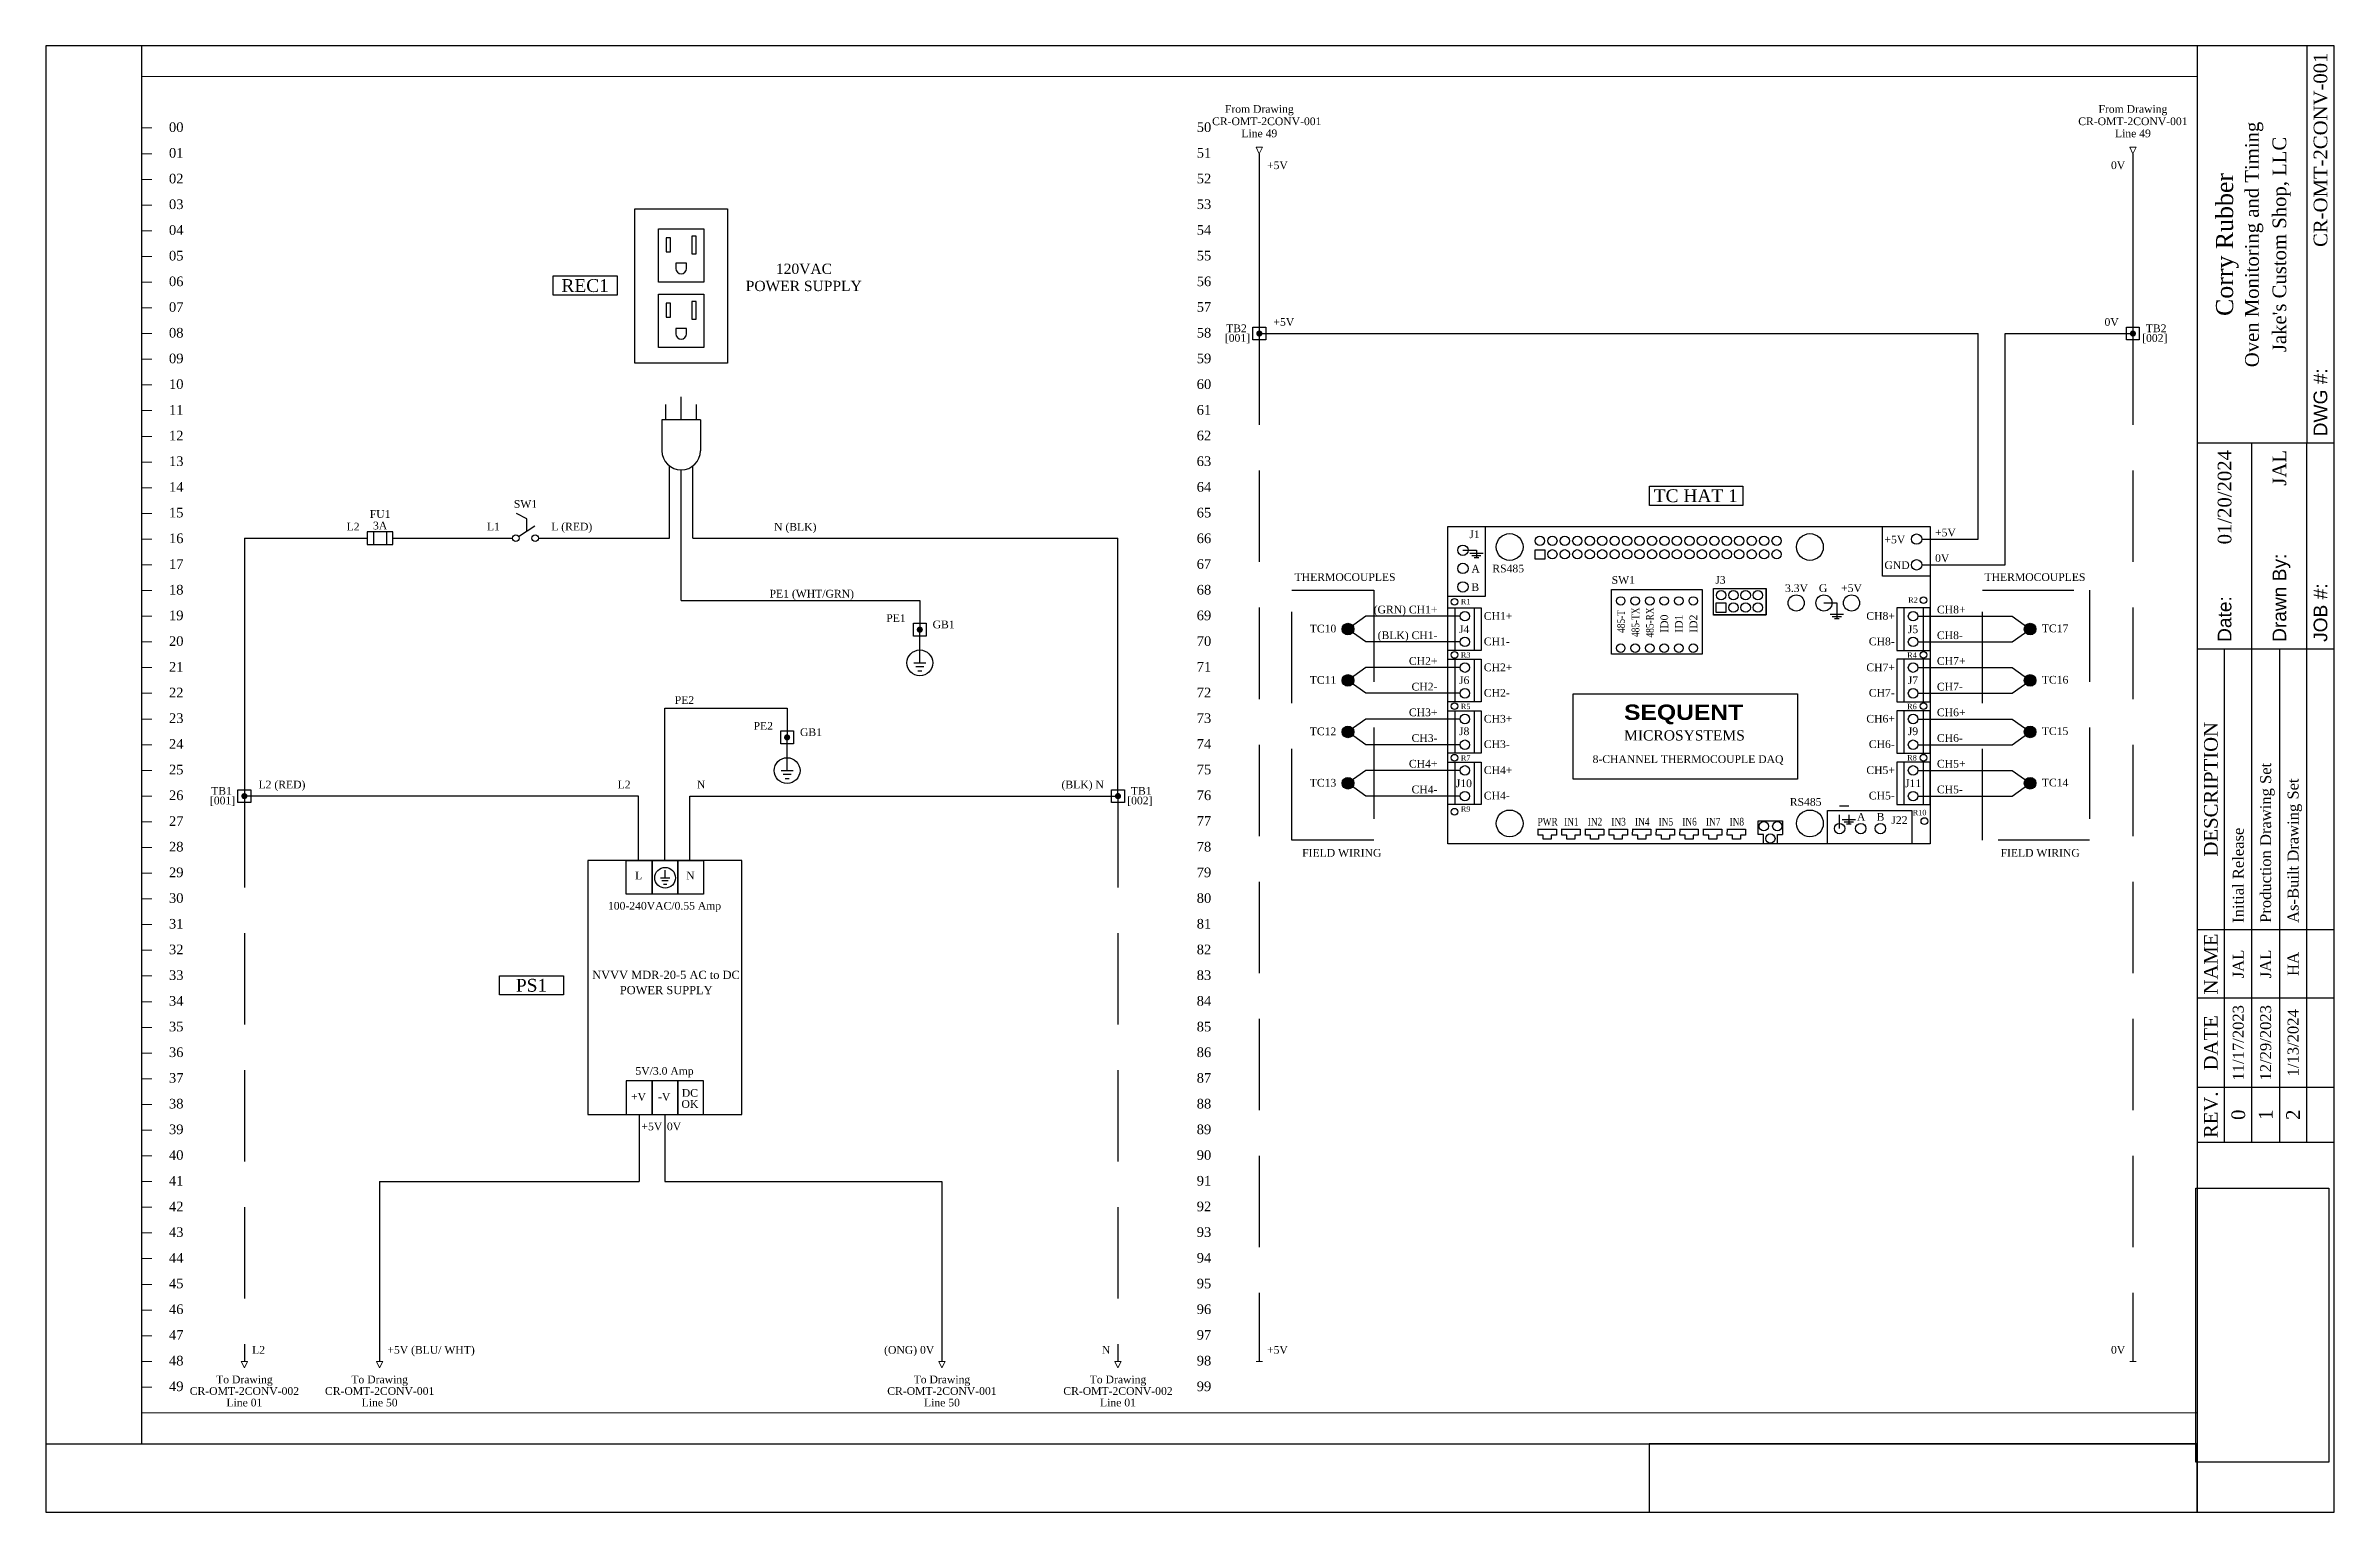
# Paper-space layout 'Oven Monitoring and Timing (CR-OMT-001)' of a CAD drawing. Extents: x 1.2 to 17.9, y 0.5 to 11.2.
# The model-space entities are those that its viewports show. They can reach past a viewport. Long polylines and large blocks are cut down to what shows.
import ezdxf
from ezdxf.enums import TextEntityAlignment as Align

# ---------------------------------------------------------------- set-up
doc = ezdxf.new("R2010")
doc.units = 0
doc.header["$MEASUREMENT"] = 0
doc.set_wipeout_variables(frame=1)
doc.linetypes.add('DASHED2', pattern=[0.375, 0.25, -0.125])
doc.layers.get('0').update_dxf_attribs({"linetype": 'CONTINUOUS'})
for name, color, linetype in [('BORDER', 7, 'CONTINUOUS'), ('BUS JUMPER', 7, 'DASHED2'), ('DEVICE', 4, 'CONTINUOUS'), ('LABEL', 1, 'CONTINUOUS'), ('LABLE', 1, 'CONTINUOUS'), ('TEXT', 3, 'CONTINUOUS'), ('WIRE', 7, 'CONTINUOUS')]:
    doc.layers.add(name, color=color, linetype=linetype)
doc.styles.add('Annotative', font='arial.ttf')
doc.styles.get("Standard").update_dxf_attribs({"font": 'times.ttf', "height": 0.15})
picture_1 = doc.add_image_def('image1.png', size_in_pixel=(392, 190))

psp = doc.layouts.new('Oven Monitoring and Timing (CR-OMT-001)')

msp = doc.modelspace()

# ---------------------------------------------------------------- texts
at = {"layer": 'LABEL'}
for s, p in [('N (BLK)', (12.207, 17.164)), ('+5V', (34.799, 17.055)), ('0V', (34.799, 16.555)), ('PE1 (WHT/GRN)', (12.119, 15.864)), ('CH8+', (34.836, 15.555)), ('CH8-', (34.836, 15.055)), ('CH7+', (34.836, 14.555)), ('PE2', (10.273, 13.794)), ('CH7-', (34.836, 14.055)), ('CH6+', (34.836, 13.555)), ('CH6-', (34.836, 13.055)), ('CH5+', (34.836, 12.555)), ('N', (10.705, 12.15)), ('CH5-', (34.836, 12.055)), ('+5V', (9.625, 5.498)), ('0V', (10.121, 5.498))]:
    msp.add_text(s, height=0.15, dxfattribs=at).set_placement(p)
for s, p in [('(GRN) CH1+', (25.116, 15.555)), ('(BLK) CH1-', (25.116, 15.055)), ('CH2+', (25.116, 14.555)), ('CH2-', (25.116, 14.055)), ('CH3+', (25.116, 13.555)), ('CH3-', (25.116, 13.055)), ('CH4+', (25.116, 12.555)), ('L2', (9.415, 12.15)), ('CH4-', (25.116, 12.055))]:
    msp.add_text(s, height=0.15, dxfattribs=at).set_placement(p, align=Align.RIGHT)
at = {"layer": 'LABEL', "char_height": 0.25, "attachment_point": 5}
for s, insert, width in [('REC1', (8.53, 21.932), 1), ('TC HAT 1', (30.143, 17.843), 1.55264), ('PS1', (7.486, 8.317, -0.02), 1)]:
    msp.add_mtext(s, dxfattribs=dict(at, insert=insert, width=width))
at = {"layer": 'TEXT'}
for s, p in [('THERMOCOUPLES', (23.318, 16.142)), ('THERMOCOUPLES', (36.743, 16.142)), ('TC10', (22.889, 15.14)), ('TC17', (37.135, 15.144)), ('TC11', (22.889, 14.14)), ('TC16', (37.135, 14.144)), ('TC12', (22.889, 13.14)), ('TC15', (37.135, 13.144)), ('TC13', (22.889, 12.14)), ('TC14', (37.135, 12.144)), ('FIELD WIRING', (23.254, 10.776)), ('FIELD WIRING', (36.844, 10.776))]:
    msp.add_text(s, height=0.15, dxfattribs=at).set_placement(p, align=Align.BOTTOM_CENTER)
at = {"layer": 'TEXT', "insert": (11.51, 22.36), "char_height": 0.2, "attachment_point": 1}
msp.add_mtext_dynamic_manual_height_columns('\\pi0.73287;120VAC \\P\\pi0.14476;POWER SUPPLY', width=2.48736, gutter_width=1, heights=[0], dxfattribs=at)

# ---------------------------------------------------------------- blocks, each defined once
blk = doc.blocks.new('AINS - Detailed Border - B Size')
at = {"layer": 'BORDER'}
for p, q in [((0.7, 10.7), (0.7, 0.5)), ((15.7, 10.7), (15.7, 0)), ((16.5, 10.7), (16.5, 7.8)), ((16.7, 7.8), (15.7, 7.8)), ((16.1, 6.3), (16.1, 7.8)), ((16.5, 6.3), (16.5, 7.8)), ((15.7, 6.3), (16.7, 6.3)), ((15.9, 2.7), (15.9, 6.3)), ((16.1, 2.7), (16.1, 6.3)), ((16.3, 6.3), (16.3, 2.7)), ((16.5, 2.7), (16.5, 6.3)), ((16.7, 4.25), (15.7, 4.25)), ((16.7, 3.75), (15.7, 3.75)), ((16.7, 3.1), (15.7, 3.1)), ((15.7, 2.7), (16.7, 2.7)), ((0, 0.5), (15.7, 0.5))]:
    blk.add_line(p, q, dxfattribs=at)
for points in [[(0, 0), (16.7, 0), (16.7, 10.7), (0, 10.7)], [(11.7, 0), (15.7, 0), (15.7, 0.5), (11.7, 0.5)]]:
    blk.add_lwpolyline(points, close=True, dxfattribs=at)
at = {"style": 'Annotative'}
for s, p in [('DWG #:', (16.6, 7.85)), ('Drawn By:', (16.3, 6.35)), ('JOB #:', (16.6, 6.35)), ('Date:', (15.9, 6.35))]:
    blk.add_text(s, height=0.1, rotation=90, dxfattribs=at).set_placement(p, align=Align.MIDDLE_LEFT)
blk.add_text('01/20/2024', height=0.1, rotation=90).set_placement((15.9, 7.75), align=Align.MIDDLE_RIGHT)
for s, p in [('DESCRIPTION', (15.8, 5.275)), ('NAME', (15.8, 4)), ('DATE', (15.8, 3.425)), ('REV.', (15.8, 2.9))]:
    blk.add_text(s, height=0.1, rotation=90).set_placement(p, align=Align.MIDDLE_CENTER)
at = {"flags": 8}
for tag, p in [('DWG#', (16.6, 10.65)), ('DRAWN', (16.3, 7.75)), ('JOB#', (16.6, 7.75))]:
    blk.add_attdef(tag, text='', height=0.1, rotation=90, dxfattribs=at).set_placement(p, align=Align.MIDDLE_RIGHT)
for tag, height, p in [('COMPANY', 0.125, (15.9, 9.25)), ('TITLE_BOTTOM', 0.1, (16.3, 9.25)), ('TITLE_TOP', 0.1, (16.1, 9.25)), ('NAME_0', 0.08, (16, 4)), ('NAME_1', 0.08, (16.2, 4)), ('NAME_2', 0.08, (16.4, 4)), ('NAME_3', 0.08, (16.6, 4)), ('DATE_0', 0.08, (16, 3.425)), ('DATE_1', 0.08, (16.2, 3.425)), ('DATE_2', 0.08, (16.4, 3.425)), ('DATE_3', 0.08, (16.6, 3.425)), ('REV_0', 0.1, (16, 2.9)), ('REV_1', 0.1, (16.2, 2.9)), ('REV_2', 0.1, (16.4, 2.9)), ('REV_3', 0.1, (16.6, 2.9))]:
    blk.add_attdef(tag, text='', height=height, rotation=90, dxfattribs=at).set_placement(p, align=Align.MIDDLE_CENTER)
for tag, p in [('DESC_0', (16, 4.3)), ('DESC_1', (16.2, 4.3)), ('DESC_2', (16.4, 4.3)), ('DESC_3', (16.6, 4.3))]:
    blk.add_attdef(tag, text='', height=0.08, rotation=90, dxfattribs=at).set_placement(p, align=Align.MIDDLE_LEFT)
blk = doc.blocks.new('NODE')
at = {"const_width": 0.0575}
blk.add_lwpolyline([(-0.03375, 0, 1), (0.03375, 0, 1)], format="xyb", close=True, dxfattribs=at)
blk = doc.blocks.new('TB-Universal')
at = {"layer": 'DEVICE'}
for p, q in [((-0.125, -0.125), (-0.125, 0.125)), ((-0.125, 0.125), (0.125, 0.125)), ((0.125, 0.125), (0.125, -0.125)), ((0.125, -0.125), (-0.125, -0.125))]:
    blk.add_line(p, q, dxfattribs=at)
at = {"layer": 'DEVICE', "xscale": 0.9547136691154776, "yscale": 0.9547136691154776, "zscale": 0.9547136691154776, "rotation": 180}
blk.add_blockref('NODE', (0, 0), dxfattribs=at)
at = {"layer": 'LABEL', "flags": 8}
for tag, p in [('WIRE_TL', (-0.275, 0.15)), ('WIRE_BL', (-0.275, -0.3))]:
    blk.add_attdef(tag, text='', height=0.15, dxfattribs=at).set_placement(p, align=Align.RIGHT)
for tag, p in [('WIRE_TR', (0.275, 0.15)), ('WIRE_BR', (0.275, -0.3))]:
    blk.add_attdef(tag, p, '', height=0.15, dxfattribs=at)
at = {"layer": 'TEXT', "flags": 8}
for tag, p in [('TB_T', (0, 0.38)), ('[TB_T]', (0, 0.157)), ('[TB_B]', (0, -0.646)), ('TB_B', (0, -0.426))]:
    blk.add_attdef(tag, text='', height=0.15, dxfattribs=at).set_placement(p, align=Align.BOTTOM_CENTER)
for tag, p in [('TB_L', (-0.244, 0.102)), ('[TB_L]', (-0.18, -0.086))]:
    blk.add_attdef(tag, text='', height=0.15, dxfattribs=at).set_placement(p, align=Align.MIDDLE_RIGHT)
for tag, p in [('TB_R', (0.251, 0.102)), ('[TB_R]', (0.18, -0.086))]:
    blk.add_attdef(tag, text='', height=0.15, dxfattribs=at).set_placement(p, align=Align.MIDDLE_LEFT)
blk = doc.blocks.new('BLACK ARROW')
at = {"linetype": 'Continuous', "lineweight": 9}
for p, q in [((0, -0.0625), (0, 0.0625)), ((0, 0.0625), (0.125, 0)), ((0.125, 0), (0, -0.0625))]:
    blk.add_line(p, q, dxfattribs=at)
blk = doc.blocks.new('1ARROW_FROM_TOP')
at = {"layer": 'WIRE', "rotation": 270}
blk.add_blockref('BLACK ARROW', (0, 0.125), dxfattribs=at)
at = {"layer": 'LABEL'}
blk.add_attdef('WIRE_NUMBER_LEFT', text='', height=0.15, dxfattribs=at).set_placement((-0.15, -0.15), align=Align.TOP_RIGHT)
blk.add_attdef('WIRE_NUMBER_RIGHT', text='', height=0.15, dxfattribs=at).set_placement((0.15, -0.15), align=Align.TOP_LEFT)
at = {"layer": 'TEXT'}
for tag, p in [('DESC1', (0, 0.75)), ('DESC2', (0, 0.51)), ('DESC3', (0, 0.275))]:
    blk.add_attdef(tag, text='', height=0.15, dxfattribs=at).set_placement(p, align=Align.BOTTOM_CENTER)
blk = doc.blocks.new('GND_Down')
at = {"layer": 'WIRE'}
for p, q in [((-0.115, 0), (0.115, 0)), ((0.077, -0.076), (-0.077, -0.076)), ((-0.038, -0.153), (0.038, -0.153))]:
    blk.add_line(p, q, dxfattribs=at)
blk = doc.blocks.new('ACDC 5V Power Supply_MDR_20_5')
at = {"layer": 'DEVICE'}
blk.add_line((1.505, 4.609), (1.505, 4.754), dxfattribs=at)
for points in [[(0, 0), (3, 0), (3, 4.948), (0, 4.948)], [(0.75, 4.948), (1.25, 4.948), (1.25, 4.291), (0.75, 4.291)], [(1.25, 4.948), (1.75, 4.948), (1.75, 4.291), (1.25, 4.291)], [(1.75, 4.948), (2.25, 4.948), (2.25, 4.291), (1.75, 4.291)], [(0.75, 0), (1.25, 0), (1.25, 0.657), (0.75, 0.657)], [(1.25, 0), (1.75, 0), (1.75, 0.657), (1.25, 0.657)], [(1.75, 0), (2.25, 0), (2.25, 0.657), (1.75, 0.657)]]:
    blk.add_lwpolyline(points, close=True, dxfattribs=at)
at = {"layer": 'TEXT'}
blk.add_circle((1.505, 4.609), 0.201, dxfattribs=at)
at = {"layer": 'DEVICE', "xscale": 0.8, "yscale": 0.8, "zscale": 0.8}
blk.add_blockref('GND_Down', (1.505, 4.609), dxfattribs=at)
at = {"layer": 'DEVICE'}
for s, p in [('NVVV MDR-20-5 AC to DC', (1.522, 2.8)), ('POWER SUPPLY', (1.526, 2.504))]:
    blk.add_text(s, height=0.16, dxfattribs=at).set_placement(p, align=Align.TOP_CENTER)
at = {"layer": 'TEXT'}
for s, p in [('L', (0.99, 4.653)), ('N', (1.997, 4.653)), ('DC', (1.987, 0.422)), ('+V', (0.987, 0.347)), ('-V', (1.487, 0.347)), ('OK', (1.987, 0.207))]:
    blk.add_text(s, height=0.15, dxfattribs=at).set_placement(p, align=Align.MIDDLE_CENTER)
for s, p in [('100-240VAC/0.55 Amp ', (1.522, 4.139)), ('5V/3.0 Amp ', (1.522, 0.925))]:
    blk.add_text(s, height=0.15, dxfattribs=at).set_placement(p, align=Align.TOP_CENTER)
blk = doc.blocks.new('Eight Thermocouples DAQ')
at = {"layer": 'DEVICE'}
for p, q in [((0, 6.184), (9.388, 6.184)), ((0, 0.011), (0, 6.184)), ((9.388, 6.184), (9.388, 0.011)), ((0.138, 4.602), (0.138, 3.776)), ((0.513, 4.602), (0.513, 3.776)), ((8.875, 4.602), (8.875, 3.776)), ((9.251, 4.602), (9.251, 3.776)), ((0.138, 3.602), (0.138, 2.776)), ((0.513, 3.602), (0.513, 2.776)), ((8.875, 3.602), (8.875, 2.776)), ((9.251, 3.602), (9.251, 2.776)), ((0.138, 2.602), (0.138, 1.776)), ((0.513, 2.602), (0.513, 1.776)), ((8.875, 2.602), (8.875, 1.776)), ((9.251, 2.602), (9.251, 1.776)), ((0.138, 1.602), (0.138, 0.776)), ((0.513, 1.602), (0.513, 0.776)), ((8.875, 1.602), (8.875, 0.776)), ((9.251, 1.602), (9.251, 0.776)), ((6.043, 0.456), (6.517, 0.456)), ((6.043, 0.19), (6.043, 0.456)), ((6.517, 0.456), (6.517, 0.19)), ((9.388, 0.011), (0, 0.011)), ((6.142, 0.19), (6.043, 0.19)), ((6.517, 0.011), (6.043, 0.011)), ((6.142, 0.011), (6.142, 0.19)), ((6.418, 0.011), (6.418, 0.19)), ((6.418, 0.19), (6.517, 0.19))]:
    blk.add_line(p, q, dxfattribs=at)
for points in [[(0, 6.184), (0.73, 6.184), (0.73, 4.827), (0, 4.827)], [(8.46, 6.184), (9.388, 6.184), (9.388, 5.222), (8.46, 5.222)], [(1.702, 5.735), (1.889, 5.735), (1.889, 5.551), (1.702, 5.551)], [(3.187, 4.958), (4.954, 4.958), (4.954, 3.699), (3.187, 3.699)], [(5.169, 4.981), (6.191, 4.981), (6.191, 4.46), (5.169, 4.46)], [(5.17, 4.977), (6.198, 4.977), (6.198, 4.466), (5.17, 4.466)], [(0, 4.602), (0.651, 4.602), (0.651, 3.776), (0, 3.776)], [(5.225, 4.699), (5.412, 4.699), (5.412, 4.515), (5.225, 4.515)], [(9.388, 4.602), (8.738, 4.602), (8.738, 3.776), (9.388, 3.776)], [(0, 3.602), (0.651, 3.602), (0.651, 2.776), (0, 2.776)], [(9.388, 3.602), (8.738, 3.602), (8.738, 2.776), (9.388, 2.776)], [(2.441, 2.93), (6.808, 2.93), (6.808, 1.267), (2.441, 1.267)], [(0, 2.602), (0.651, 2.602), (0.651, 1.776), (0, 1.776)], [(9.388, 2.602), (8.738, 2.602), (8.738, 1.776), (9.388, 1.776)], [(0, 1.602), (0.651, 1.602), (0.651, 0.776), (0, 0.776)], [(9.388, 1.602), (8.738, 1.602), (8.738, 0.776), (9.388, 0.776)], [(7.392, 0.659), (9.033, 0.659), (9.033, 0.011), (7.392, 0.011)]]:
    blk.add_lwpolyline(points, close=True, dxfattribs=at)
for points in [[(1.757, 0.299), (2.114, 0.299), (2.114, 0.18), (2.014, 0.18), (2.014, 0.101), (1.858, 0.101), (1.858, 0.177), (1.757, 0.177), (1.76, 0.301)], [(2.217, 0.299), (2.574, 0.299), (2.574, 0.18), (2.474, 0.18), (2.474, 0.101), (2.318, 0.101), (2.318, 0.177), (2.217, 0.177), (2.22, 0.301)], [(2.678, 0.299), (3.035, 0.299), (3.035, 0.18), (2.934, 0.18), (2.934, 0.101), (2.778, 0.101), (2.778, 0.177), (2.678, 0.177), (2.68, 0.301)], [(3.138, 0.299), (3.495, 0.299), (3.495, 0.18), (3.394, 0.18), (3.394, 0.101), (3.238, 0.101), (3.238, 0.177), (3.138, 0.177), (3.14, 0.301)], [(3.598, 0.299), (3.955, 0.299), (3.955, 0.18), (3.854, 0.18), (3.854, 0.101), (3.698, 0.101), (3.698, 0.177), (3.598, 0.177), (3.6, 0.301)], [(4.058, 0.299), (4.415, 0.299), (4.415, 0.18), (4.314, 0.18), (4.314, 0.101), (4.158, 0.101), (4.158, 0.177), (4.058, 0.177), (4.06, 0.301)], [(4.518, 0.299), (4.875, 0.299), (4.875, 0.18), (4.774, 0.18), (4.774, 0.101), (4.618, 0.101), (4.618, 0.177), (4.518, 0.177), (4.52, 0.301)], [(4.978, 0.299), (5.335, 0.299), (5.335, 0.18), (5.234, 0.18), (5.234, 0.101), (5.078, 0.101), (5.078, 0.177), (4.978, 0.177), (4.98, 0.301)], [(5.438, 0.299), (5.795, 0.299), (5.795, 0.18), (5.694, 0.18), (5.694, 0.101), (5.538, 0.101), (5.538, 0.177), (5.438, 0.177), (5.441, 0.301)]]:
    blk.add_lwpolyline(points, dxfattribs=at)
for centre, radius in [((0.295, 5.723), 0.101), ((1.205, 5.787), 0.26), ((1.793, 5.907), 0.0906), ((2.036, 5.907), 0.0906), ((2.278, 5.907), 0.0906), ((2.521, 5.907), 0.0906), ((2.763, 5.907), 0.0906), ((3.006, 5.907), 0.0906), ((3.248, 5.907), 0.0906), ((3.491, 5.907), 0.0906), ((3.733, 5.907), 0.0906), ((3.975, 5.907), 0.0906), ((4.218, 5.907), 0.0906), ((4.46, 5.907), 0.0906), ((4.703, 5.907), 0.0906), ((4.945, 5.907), 0.0906), ((5.188, 5.907), 0.0906), ((5.43, 5.907), 0.0906), ((5.673, 5.907), 0.0906), ((5.915, 5.907), 0.0906), ((6.157, 5.907), 0.0906), ((6.4, 5.907), 0.0906), ((7.048, 5.787), 0.26), ((9.125, 5.94), 0.101), ((0.295, 5.371), 0.101), ((2.036, 5.645), 0.0906), ((2.278, 5.645), 0.0906), ((2.521, 5.645), 0.0906), ((2.763, 5.645), 0.0906), ((3.006, 5.645), 0.0906), ((3.248, 5.645), 0.0906), ((3.491, 5.645), 0.0906), ((3.733, 5.645), 0.0906), ((3.975, 5.645), 0.0906), ((4.218, 5.645), 0.0906), ((4.46, 5.645), 0.0906), ((4.703, 5.645), 0.0906), ((4.945, 5.645), 0.0906), ((5.188, 5.645), 0.0906), ((5.43, 5.645), 0.0906), ((5.673, 5.645), 0.0906), ((5.915, 5.645), 0.0906), ((6.157, 5.645), 0.0906), ((6.4, 5.645), 0.0906), ((9.125, 5.44), 0.101), ((0.295, 5.01), 0.101), ((5.32, 4.849), 0.0923), ((5.559, 4.849), 0.0923), ((5.797, 4.849), 0.0923), ((6.035, 4.849), 0.0923), ((0.131, 4.72), 0.0653), ((0.333, 4.44), 0.0923), ((3.366, 4.737), 0.0832), ((3.648, 4.737), 0.0832), ((3.931, 4.737), 0.0832), ((4.213, 4.737), 0.0832), ((4.496, 4.737), 0.0832), ((4.778, 4.737), 0.0832), ((5.559, 4.609), 0.0923), ((5.797, 4.609), 0.0923), ((6.035, 4.609), 0.0923), ((6.781, 4.698), 0.157), ((7.32, 4.698), 0.157), ((7.858, 4.698), 0.157), ((9.055, 4.44), 0.0923), ((9.258, 4.751), 0.0653), ((0.333, 3.94), 0.0923), ((9.055, 3.94), 0.0923), ((0.131, 3.687), 0.0653), ((3.366, 3.819), 0.0832), ((3.648, 3.819), 0.0832), ((3.931, 3.819), 0.0832), ((4.213, 3.819), 0.0832), ((4.496, 3.819), 0.0832), ((4.778, 3.819), 0.0832), ((9.258, 3.688), 0.0653), ((0.333, 3.44), 0.0923), ((9.055, 3.44), 0.0923), ((0.131, 2.689), 0.0653), ((0.333, 2.94), 0.0923), ((9.055, 2.94), 0.0923), ((9.258, 2.689), 0.0653), ((0.333, 2.44), 0.0923), ((9.055, 2.44), 0.0923), ((0.333, 1.94), 0.0923), ((9.055, 1.94), 0.0923), ((0.131, 1.687), 0.0653), ((0.333, 1.44), 0.0923), ((9.055, 1.44), 0.0923), ((9.258, 1.687), 0.0653), ((0.333, 0.94), 0.0923), ((9.055, 0.94), 0.0923), ((0.131, 0.636), 0.0653), ((1.205, 0.409), 0.26), ((7.048, 0.409), 0.26), ((9.275, 0.454), 0.0653), ((6.151, 0.353), 0.0906), ((6.278, 0.113), 0.0906), ((6.413, 0.353), 0.0906), ((7.626, 0.308), 0.101), ((8.036, 0.308), 0.101), ((8.419, 0.308), 0.101)]:
    blk.add_circle(centre, radius, dxfattribs=at)
at = {"layer": 'TEXT'}
for p, q in [((0.295, 5.723), (0.557, 5.723)), ((0.686, 5.659), (0.428, 5.659)), ((0.647, 5.618), (0.467, 5.618)), ((0.602, 5.578), (0.512, 5.578)), ((0.557, 5.723), (0.557, 5.659)), ((0.557, 5.659), (0.557, 5.578)), ((7.32, 4.698), (7.573, 4.698)), ((7.702, 4.471), (7.444, 4.471)), ((7.573, 4.698), (7.573, 4.471)), ((7.573, 4.471), (7.573, 4.39)), ((7.663, 4.43), (7.483, 4.43)), ((7.618, 4.39), (7.528, 4.39)), ((7.626, 0.753), (7.805, 0.753)), ((7.626, 0.308), (7.626, 0.574)), ((7.933, 0.476), (7.676, 0.476)), ((7.805, 0.574), (7.805, 0.476)), ((7.805, 0.476), (7.805, 0.395)), ((7.894, 0.436), (7.715, 0.436)), ((7.849, 0.395), (7.76, 0.395))]:
    blk.add_line(p, q, dxfattribs=at)
at = {"layer": 'DEVICE', "attachment_point": 1}
for s, width, insert, char_height in [('{\\fArial Black|b0|i0|c0|p34;\\H1.5x;SEQUENT} \\PMICROSYSTEMS', 3.87997, (3.431, 2.722), 0.2), ('8-CHANNEL THERMOCOUPLE DAQ', 4.79025, (2.819, 1.734), 0.15)]:
    blk.add_mtext_dynamic_manual_height_columns(s, width=width, gutter_width=1, heights=[0], dxfattribs=dict(at, insert=insert, char_height=char_height))
at = {"layer": 'TEXT'}
for s, height, p in [('J1', 0.15, (0.42, 6.035)), ('+5V', 0.15, (8.498, 5.933)), ('A', 0.15, (0.46, 5.365)), ('RS485', 0.15, (0.868, 5.368)), ('GND', 0.15, (8.498, 5.434)), ('B', 0.15, (0.46, 5.006)), ('SW1', 0.15, (3.19, 5.146)), ('J3', 0.15, (5.206, 5.146)), ('3.3V', 0.15, (6.563, 4.987)), ('G', 0.15, (7.223, 4.987)), ('+5V', 0.15, (7.655, 4.987)), ('R1', 0.105, (0.255, 4.725)), ('CH1+', 0.15, (0.702, 4.445)), ('CH8+', 0.15, (8.146, 4.445)), ('R2', 0.105, (8.961, 4.756)), ('J4', 0.15, (0.219, 4.188)), ('CH1-', 0.15, (0.702, 3.95)), ('CH8-', 0.15, (8.194, 3.95)), ('J5', 0.15, (8.952, 4.186)), ('R3', 0.105, (0.255, 3.686)), ('R4', 0.105, (8.941, 3.683)), ('J6', 0.15, (0.219, 3.196)), ('CH2+', 0.15, (0.702, 3.445)), ('CH7+', 0.15, (8.146, 3.445)), ('J7', 0.15, (8.952, 3.196)), ('R5', 0.105, (0.255, 2.685)), ('CH2-', 0.15, (0.702, 2.95)), ('CH7-', 0.15, (8.194, 2.95)), ('R6', 0.105, (8.94, 2.684)), ('J8', 0.15, (0.219, 2.202)), ('CH3+', 0.15, (0.702, 2.445)), ('CH6+', 0.15, (8.146, 2.445)), ('J9', 0.15, (8.952, 2.202)), ('CH3-', 0.15, (0.702, 1.95)), ('CH6-', 0.15, (8.194, 1.95)), ('R7', 0.105, (0.255, 1.682)), ('CH4+', 0.15, (0.702, 1.445)), ('CH5+', 0.15, (8.146, 1.445)), ('R8', 0.105, (8.941, 1.685)), ('J10', 0.15, (0.157, 1.189)), ('CH4-', 0.15, (0.702, 0.95)), ('RS485', 0.15, (6.656, 0.827)), ('CH5-', 0.15, (8.194, 0.95)), ('J11', 0.15, (8.898, 1.189)), ('R9', 0.105, (0.255, 0.691)), ('A', 0.15, (7.963, 0.536)), ('B', 0.15, (8.346, 0.536)), ('J22', 0.15, (8.633, 0.474)), ('R10', 0.105, (9.049, 0.62))]:
    blk.add_text(s, height=height, dxfattribs=at).set_placement(p, align=Align.MIDDLE_LEFT)
at = {"layer": 'TEXT', "width": 0.8}
for s, p in [('485-T', (3.372, 4.559)), ('485-TX', (3.652, 4.61)), ('485-RX', (3.933, 4.61))]:
    blk.add_text(s, height=0.15, rotation=90, dxfattribs=at).set_placement(p, align=Align.MIDDLE_RIGHT)
at = {"layer": 'TEXT'}
for s, p in [('ID0', (4.215, 4.472)), ('ID1', (4.497, 4.472)), ('ID2', (4.78, 4.472))]:
    blk.add_text(s, height=0.15, rotation=90, dxfattribs=at).set_placement(p, align=Align.MIDDLE_RIGHT)
at = {"layer": 'TEXT', "width": 0.8}
for s, p in [('PWR', (1.747, 0.442)), ('IN1', (2.264, 0.442)), ('IN2', (2.724, 0.442)), ('IN3', (3.184, 0.442)), ('IN4', (3.644, 0.442)), ('IN5', (4.104, 0.442)), ('IN6', (4.564, 0.442)), ('IN7', (5.024, 0.442)), ('IN8', (5.484, 0.442))]:
    blk.add_text(s, height=0.15, dxfattribs=at).set_placement(p, align=Align.MIDDLE_LEFT)
blk = doc.blocks.new('1ARROW_TO_BOTTOM')
at = {"layer": 'WIRE', "rotation": 270}
blk.add_blockref('BLACK ARROW', (0, 0), dxfattribs=at)
at = {"layer": 'LABEL'}
blk.add_attdef('WIRE_NUMBER_LEFT', text='', height=0.15, dxfattribs=at).set_placement((-0.15, 0.15), align=Align.RIGHT)
blk.add_attdef('WIRE_NUMBER_RIGHT', (0.15, 0.15), '', height=0.15, dxfattribs=at)
at = {"layer": 'TEXT'}
for tag, p in [('DESC1', (0, -0.275)), ('DESC2', (0, -0.5)), ('DESC3', (0, -0.725))]:
    blk.add_attdef(tag, text='', height=0.15, dxfattribs=at).set_placement(p, align=Align.TOP_CENTER)
blk = doc.blocks.new('GROUND_SCH')
at = {"layer": 'TEXT'}
blk.add_circle((0, -0.646), 0.251, dxfattribs=at)
at = {"layer": 'WIRE'}
blk.add_line((0, -0.646), (0, 0), dxfattribs=at)
at = {"layer": 'TEXT'}
blk.add_blockref('GND_Down', (0, -0.646), dxfattribs=at)
blk = doc.blocks.new('1FU_HORIZ_WIRE_NUMBERS')
at = {"layer": 'TEXT'}
for tag, p in [('FUSE', (0.25, 0.35)), ('RANGE', (0.25, -0.698))]:
    blk.add_attdef(tag, text='', height=0.15, dxfattribs=at).set_placement(p, align=Align.BOTTOM_CENTER)
blk.add_wipeout([(0, 0.125), (0.5, 0.125), (0.5, -0.125), (0, -0.125)]).dxf.layer = 'DEVICE'
at = {"layer": 'DEVICE'}
for p, q in [((0.5, 0.125), (0, 0.125)), ((0, 0.125), (0, -0.125)), ((0.125, -0.125), (0.125, 0.125)), ((0.375, 0.125), (0.375, -0.125)), ((0.5, -0.125), (0.5, 0.125)), ((0, -0.125), (0.5, -0.125))]:
    blk.add_line(p, q, dxfattribs=at)
at = {"layer": 'LABEL'}
blk.add_attdef('WIRE_NUMBER_LEFT', text='', height=0.15, dxfattribs=at).set_placement((-0.15, 0.15), align=Align.RIGHT)
blk.add_attdef('WIRE_NUMBER_RIGHT', (0.65, 0.15), '', height=0.15, dxfattribs=at)
at = {"layer": 'TEXT'}
for tag, p in [('AMP', (0.25, 0.125)), ('MODEL_NUMBER', (0.25, -0.473))]:
    blk.add_attdef(tag, text='', height=0.15, dxfattribs=at).set_placement(p, align=Align.BOTTOM_CENTER)
blk = doc.blocks.new('SWITCH')
at = {"layer": 'DEVICE'}
for p, q in [((0.524, 0.379), (0.322, 0.477)), ((0, 0), (0.25, 0)), ((0.365, 0.034), (0.682, 0.242)), ((0.524, 0.138), (0.524, 0.379)), ((0.75, 0), (1, 0))]:
    blk.add_line(p, q, dxfattribs=at)
for centre in [(0.312, 0), (0.688, 0)]:
    blk.add_circle(centre, 0.0625, dxfattribs=at)
at = {"layer": 'LABLE'}
blk.add_attdef('Wire1', text='', height=0.15, dxfattribs=at).set_placement((0, 0.15), align=Align.RIGHT)
blk.add_attdef('Wire2', (0.999, 0.15), '', height=0.15, dxfattribs=at)
at = {"layer": 'TEXT'}
for tag, p in [('SWXX', (0.5, 0.77)), ('XXA', (0.5, 0.545))]:
    blk.add_attdef(tag, text='', height=0.15, dxfattribs=at).set_placement(p, align=Align.BOTTOM_CENTER)
blk = doc.blocks.new('1END')
at = {"layer": 'WIRE', "linetype": 'Continuous', "lineweight": 9}
blk.add_line((-0.0625, 0), (0.0625, 0), dxfattribs=at)
at = {"layer": 'LABEL'}
blk.add_attdef('WIRE_NUMBER_LEFT', text='', height=0.15, dxfattribs=at).set_placement((-0.15, 0.15), align=Align.RIGHT)
blk.add_attdef('WIRE_NUMBER_RIGHT', (0.15, 0.15), '', height=0.15, dxfattribs=at)
blk = doc.blocks.new('2_column_border_NEW')
at = {"lineweight": 9}
for p, q in [((0, 25), (0, 24)), ((0, 25), (0.2, 25)), ((0, 24.5), (0.2, 24.5)), ((0, 24), (0, 23)), ((0, 24), (0.2, 24)), ((0, 23.5), (0.2, 23.5)), ((0, 23), (0, 22)), ((0, 23), (0.2, 23)), ((0, 22.5), (0.2, 22.5)), ((0, 22), (0, 21)), ((0, 22), (0.2, 22)), ((0, 21.5), (0.2, 21.5)), ((0, 21), (0, 20)), ((0, 21), (0.2, 21)), ((0, 20.5), (0.2, 20.5)), ((0, 20), (0, 19)), ((0, 20), (0.2, 20)), ((0, 19.5), (0.2, 19.5)), ((0, 19), (0, 18)), ((0, 19), (0.2, 19)), ((0, 18.5), (0.2, 18.5)), ((0, 18), (0, 17)), ((0, 18), (0.2, 18)), ((0, 17.5), (0.2, 17.5)), ((0, 17), (0, 16)), ((0, 17), (0.2, 17)), ((0, 16.5), (0.2, 16.5)), ((0, 16), (0, 15)), ((0, 16), (0.2, 16)), ((0, 15.5), (0.2, 15.5)), ((0, 15), (0, 14)), ((0, 15), (0.2, 15)), ((0, 14.5), (0.2, 14.5)), ((0, 14), (0, 13)), ((0, 14), (0.2, 14)), ((0, 13.5), (0.2, 13.5)), ((0, 13), (0, 12)), ((0, 13), (0.2, 13)), ((0, 12.5), (0.2, 12.5)), ((0, 12), (0, 11)), ((0, 12), (0.2, 12)), ((0, 11.5), (0.2, 11.5)), ((0, 11), (0, 10)), ((0, 11), (0.2, 11)), ((0, 10.5), (0.2, 10.5)), ((0, 10), (0, 9)), ((0, 10), (0.2, 10)), ((0, 9.5), (0.2, 9.5)), ((0, 9), (0, 8)), ((0, 9), (0.2, 9)), ((0, 8.5), (0.2, 8.5)), ((0, 8), (0, 7)), ((0, 8), (0.2, 8)), ((0, 7.5), (0.2, 7.5)), ((0, 7), (0, 6)), ((0, 7), (0.2, 7)), ((0, 6.5), (0.2, 6.5)), ((0, 6), (0, 5)), ((0, 6), (0.2, 6)), ((0, 5.5), (0.2, 5.5)), ((0, 5), (0, 4)), ((0, 5), (0.2, 5)), ((0, 4.5), (0.2, 4.5)), ((0, 4), (0, 3)), ((0, 4), (0.2, 4)), ((0, 3.5), (0.2, 3.5)), ((0, 3), (0, 2)), ((0, 3), (0.2, 3)), ((0, 2.5), (0.2, 2.5)), ((0, 2), (0, 1)), ((0, 2), (0.2, 2)), ((0, 1.5), (0.2, 1.5)), ((0, 1), (0, 0)), ((0, 1), (0.2, 1)), ((0, 0.5), (0.2, 0.5))]:
    blk.add_line(p, q, dxfattribs=at)
blk.add_lwpolyline([(0, 0), (40, 0), (40, 26), (0, 26)], close=True, dxfattribs=at)
for s, p in [('00', (0.673, 25.016)), ('51', (20.673, 24.516)), ('10', (0.673, 20.016)), ('61', (20.673, 19.516)), ('20', (0.673, 15.016)), ('71', (20.673, 14.516)), ('30', (0.673, 10.016)), ('40', (0.673, 5.016))]:
    blk.add_text(s, height=0.1875).set_placement(p, align=Align.MIDDLE_CENTER)
for s, p in [('50', (20.673, 25.016)), ('01', (0.673, 24.516)), ('02', (0.673, 24.016)), ('52', (20.673, 24.016)), ('03', (0.673, 23.516)), ('53', (20.673, 23.516)), ('04', (0.673, 23.016)), ('54', (20.673, 23.016)), ('05', (0.673, 22.516)), ('55', (20.673, 22.516)), ('06', (0.673, 22.016)), ('56', (20.673, 22.016)), ('07', (0.673, 21.516)), ('57', (20.673, 21.516)), ('08', (0.673, 21.016)), ('58', (20.673, 21.016)), ('09', (0.673, 20.516)), ('59', (20.673, 20.516)), ('60', (20.673, 20.016)), ('11', (0.673, 19.516)), ('12', (0.673, 19.016)), ('62', (20.673, 19.016)), ('13', (0.673, 18.516)), ('63', (20.673, 18.516)), ('14', (0.673, 18.016)), ('64', (20.673, 18.016)), ('15', (0.673, 17.516)), ('65', (20.673, 17.516)), ('16', (0.673, 17.016)), ('66', (20.673, 17.016)), ('17', (0.673, 16.516)), ('67', (20.673, 16.516)), ('18', (0.673, 16.016)), ('68', (20.673, 16.016)), ('19', (0.673, 15.516)), ('69', (20.673, 15.516)), ('70', (20.673, 15.016)), ('21', (0.673, 14.516)), ('22', (0.673, 14.016)), ('72', (20.673, 14.016)), ('23', (0.673, 13.516)), ('73', (20.673, 13.516)), ('24', (0.673, 13.016)), ('74', (20.673, 13.016)), ('25', (0.673, 12.516)), ('75', (20.673, 12.516)), ('26', (0.673, 12.016)), ('76', (20.673, 12.016)), ('27', (0.673, 11.516)), ('77', (20.673, 11.516)), ('28', (0.673, 11.016)), ('78', (20.673, 11.016)), ('29', (0.673, 10.516)), ('79', (20.673, 10.516)), ('80', (20.673, 10.016)), ('31', (0.673, 9.516)), ('81', (20.673, 9.516)), ('32', (0.673, 9.016)), ('82', (20.673, 9.016)), ('33', (0.673, 8.516)), ('83', (20.673, 8.516)), ('34', (0.673, 8.016)), ('84', (20.673, 8.016)), ('35', (0.673, 7.516)), ('85', (20.673, 7.516)), ('36', (0.673, 7.016)), ('86', (20.673, 7.016)), ('37', (0.673, 6.516)), ('87', (20.673, 6.516)), ('38', (0.673, 6.016)), ('88', (20.673, 6.016)), ('39', (0.673, 5.516)), ('89', (20.673, 5.516)), ('90', (20.673, 5.016)), ('41', (0.673, 4.516)), ('91', (20.673, 4.516)), ('42', (0.673, 4.016)), ('92', (20.673, 4.016)), ('43', (0.673, 3.516)), ('93', (20.673, 3.516)), ('44', (0.673, 3.016)), ('94', (20.673, 3.016)), ('45', (0.673, 2.516)), ('95', (20.673, 2.516)), ('46', (0.673, 2.016)), ('96', (20.673, 2.016)), ('47', (0.673, 1.516)), ('97', (20.673, 1.516)), ('48', (0.673, 1.016)), ('98', (20.673, 1.016)), ('49', (0.673, 0.516)), ('99', (20.673, 0.516))]:
    blk.add_text(s, height=0.1875).set_placement(p, align=Align.MIDDLE)

# ---------------------------------------------------------------- hatches: boundary and pattern name
h = msp.add_hatch(color=256)
h.dxf.hatch_style = 1
h.paths.add_polyline_path([(23.26, 15.25, 1), (23.487, 15.25, 1)])
h = msp.add_hatch(color=256)
h.dxf.hatch_style = 1
h.paths.add_polyline_path([(36.534, 15.25, 1), (36.762, 15.25, 1)])
h = msp.add_hatch(color=256)
h.dxf.hatch_style = 1
h.paths.add_polyline_path([(23.26, 14.25, 1), (23.487, 14.25, 1)])
h = msp.add_hatch(color=256)
h.dxf.hatch_style = 1
h.paths.add_polyline_path([(36.534, 14.25, 1), (36.762, 14.25, 1)])
h = msp.add_hatch(color=256)
h.dxf.hatch_style = 1
h.paths.add_polyline_path([(23.26, 13.25, 1), (23.487, 13.25, 1)])
h = msp.add_hatch(color=256)
h.dxf.hatch_style = 1
h.paths.add_polyline_path([(36.534, 13.25, 1), (36.762, 13.25, 1)])
h = msp.add_hatch(color=256)
h.dxf.hatch_style = 1
h.paths.add_polyline_path([(23.26, 12.25, 1), (23.487, 12.25, 1)])
h = msp.add_hatch(color=256)
h.dxf.hatch_style = 1
h.paths.add_polyline_path([(36.534, 12.25, 1), (36.762, 12.25, 1)])

# ---------------------------------------------------------------- linework, layer by layer
for p, q in [((21.649, 24.5), (21.649, 21)), ((38.649, 24.5), (38.649, 21)), ((21.649, 21), (35.637, 21)), ((35.637, 17), (35.637, 21)), ((36.162, 16.5), (36.162, 21)), ((36.162, 21), (38.649, 21)), ((34.542, 17), (35.637, 17)), ((34.542, 16.5), (36.162, 16.5)), ((23.725, 15.5), (23.374, 15.25)), ((23.725, 15), (23.374, 15.25)), ((25.557, 15.5), (23.725, 15.5)), ((34.464, 15.5), (36.297, 15.5)), ((36.297, 15.5), (36.648, 15.25)), ((36.297, 15), (36.648, 15.25)), ((25.557, 15), (23.725, 15)), ((34.464, 15), (36.297, 15)), ((23.725, 14.5), (23.374, 14.25)), ((25.557, 14.5), (23.725, 14.5)), ((34.464, 14.5), (36.297, 14.5)), ((36.297, 14.5), (36.648, 14.25)), ((23.725, 14), (23.374, 14.25)), ((25.557, 14), (23.725, 14)), ((34.464, 14), (36.297, 14)), ((36.297, 14), (36.648, 14.25)), ((23.725, 13.5), (23.374, 13.25)), ((25.557, 13.5), (23.725, 13.5)), ((34.464, 13.5), (36.297, 13.5)), ((36.297, 13.5), (36.648, 13.25)), ((23.725, 13), (23.374, 13.25)), ((25.557, 13), (23.725, 13)), ((34.464, 13), (36.297, 13)), ((36.297, 13), (36.648, 13.25)), ((23.725, 12.5), (23.374, 12.25)), ((25.557, 12.5), (23.725, 12.5)), ((34.464, 12.5), (36.297, 12.5)), ((36.297, 12.5), (36.648, 12.25)), ((23.725, 12), (23.374, 12.25)), ((36.297, 12), (36.648, 12.25)), ((25.557, 12), (23.725, 12)), ((34.464, 12), (36.297, 12)), ((9.584, 5.802), (9.584, 4.5)), ((10.08, 5.802), (10.08, 4.5)), ((4.531, 4.5), (9.584, 4.5)), ((4.531, 4.5), (4.531, 1)), ((10.08, 4.5), (15.473, 4.5)), ((15.473, 4.5), (15.473, 1))]:
    msp.add_line(p, q)
for centre in [(23.374, 15.25), (36.648, 15.25), (23.374, 14.25), (36.648, 14.25), (23.374, 13.25), (36.648, 13.25), (23.374, 12.25), (36.648, 12.25)]:
    msp.add_circle(centre, 0.114)
at = {"layer": 'BORDER', "lineweight": 9}
msp.add_lwpolyline([(-0.101, 0), (39.899, 0), (39.899, 26), (-0.101, 26)], close=True, dxfattribs=at)
at = {"layer": 'BUS JUMPER'}
for p, q in [((21.649, 21), (21.649, 1)), ((38.649, 21), (38.649, 1)), ((1.899, 12), (1.899, 1)), ((18.899, 12), (18.899, 1))]:
    msp.add_line(p, q, dxfattribs=at)
for points in [[(23.879, 16.004), (23.879, 11.142), (22.281, 11.142), (22.281, 16.004)], [(37.803, 16.004), (37.803, 11.142), (35.723, 11.142), (35.723, 16.004)]]:
    msp.add_lwpolyline(points, close=True, dxfattribs=at)
at = {"layer": 'DEVICE', "linetype": 'Continuous'}
for p, q in [((10.192, 22.863), (10.105, 22.863)), ((10.105, 22.863), (10.105, 22.588)), ((10.192, 22.588), (10.192, 22.863)), ((10.605, 22.897), (10.605, 22.554)), ((10.692, 22.897), (10.605, 22.897)), ((10.692, 22.554), (10.692, 22.897)), ((10.105, 22.588), (10.192, 22.588)), ((10.294, 22.371), (10.294, 22.266)), ((10.503, 22.371), (10.294, 22.371)), ((10.503, 22.266), (10.503, 22.371)), ((10.605, 22.554), (10.692, 22.554)), ((10.192, 21.592), (10.105, 21.592)), ((10.105, 21.592), (10.105, 21.316)), ((10.192, 21.316), (10.192, 21.592)), ((10.605, 21.625), (10.605, 21.283)), ((10.692, 21.625), (10.605, 21.625)), ((10.692, 21.283), (10.692, 21.625)), ((10.105, 21.316), (10.192, 21.316)), ((10.294, 21.099), (10.294, 20.995)), ((10.503, 21.099), (10.294, 21.099)), ((10.503, 20.995), (10.503, 21.099)), ((10.605, 21.283), (10.692, 21.283))]:
    msp.add_line(p, q, dxfattribs=at)
at = {"layer": 'DEVICE'}
for p, q in [((10.099, 19.321), (10.099, 19.621)), ((10.399, 19.321), (10.399, 19.771)), ((10.699, 19.321), (10.699, 19.621)), ((10.024, 19.321), (10.024, 18.721)), ((10.774, 19.321), (10.024, 19.321)), ((10.774, 19.321), (10.774, 18.721))]:
    msp.add_line(p, q, dxfattribs=at)
for points in [[(11.299, 23.426), (11.299, 20.426), (9.499, 20.426), (9.499, 23.426)], [(9.96, 22.002), (9.96, 23.036), (10.837, 23.036), (10.837, 22.002)], [(9.96, 20.73), (9.96, 21.765), (10.837, 21.765), (10.837, 20.73)]]:
    msp.add_lwpolyline(points, close=True, dxfattribs=at)
at = {"layer": 'DEVICE', "linetype": 'Continuous'}
for centre in [(10.399, 22.266), (10.399, 20.995)]:
    msp.add_arc(centre, 0.104, 180, 0, dxfattribs=at)
at = {"layer": 'DEVICE'}
msp.add_arc((10.399, 18.721), 0.375, 180, 0, dxfattribs=at)
at = {"layer": 'WIRE'}
for p, q in [((10.174, 17.019), (10.174, 18.421)), ((10.399, 15.807), (10.399, 18.346)), ((10.624, 17.019), (10.624, 18.421)), ((1.899, 17.019), (1.899, 12)), ((1.899, 17.019), (6.869, 17.019)), ((7.869, 17.019), (10.174, 17.019)), ((10.624, 17.019), (18.899, 17.019)), ((18.899, 12), (18.899, 17.019)), ((10.399, 15.807), (15.042, 15.807)), ((15.042, 15.807), (15.042, 15.238)), ((10.081, 13.711), (12.46, 13.711)), ((10.081, 10.75), (10.081, 13.711)), ((12.46, 13.711), (12.46, 13.142)), ((9.565, 12), (1.899, 12)), ((9.565, 10.75), (9.565, 12)), ((10.565, 12), (18.899, 12)), ((10.565, 10.75), (10.565, 12))]:
    msp.add_line(p, q, dxfattribs=at)
for points in [[(9.155, 22.12), (9.155, 21.745), (7.905, 21.745), (7.905, 22.12)], [(31.059, 18.03), (31.059, 17.655), (29.242, 17.655), (29.242, 18.03)]]:
    msp.add_lwpolyline(points, close=True, dxfattribs=at)
at = {"layer": 'WIRE', "elevation": -0.02}
msp.add_lwpolyline([(8.111, 8.505), (8.111, 8.13), (6.861, 8.13), (6.861, 8.505)], close=True, dxfattribs=at)

# ---------------------------------------------------------------- block references
for name, p in [('Eight Thermocouples DAQ', (25.316, 11.06)), ('ACDC 5V Power Supply_MDR_20_5', (8.581, 5.802))]:
    msp.add_blockref(name, p)
at = {"layer": 'WIRE'}
ref = msp.add_blockref('1ARROW_FROM_TOP', (21.649, 24.5), dxfattribs=at)
ref.add_attrib('DESC1', 'From Drawing', dxfattribs={"layer": 'TEXT', "height": 0.15}).set_placement((21.649, 25.25), align=Align.BOTTOM_CENTER)
ref.add_attrib('DESC2', 'CR-OMT-2CONV-001', dxfattribs={"layer": 'TEXT', "height": 0.15}).set_placement((21.794, 25.01), align=Align.BOTTOM_CENTER)
ref.add_attrib('DESC3', 'Line 49', dxfattribs={"layer": 'TEXT', "height": 0.15}).set_placement((21.649, 24.775), align=Align.BOTTOM_CENTER)
ref.add_attrib('WIRE_NUMBER_RIGHT', '+5V', dxfattribs={"layer": 'LABEL', "height": 0.15}).set_placement((21.799, 24.35), align=Align.TOP_LEFT)
ref = msp.add_blockref('1ARROW_FROM_TOP', (38.649, 24.5), dxfattribs=at)
ref.add_attrib('DESC1', 'From Drawing', dxfattribs={"layer": 'TEXT', "height": 0.15}).set_placement((38.649, 25.25), align=Align.BOTTOM_CENTER)
ref.add_attrib('DESC2', 'CR-OMT-2CONV-001', dxfattribs={"layer": 'TEXT', "height": 0.15}).set_placement((38.649, 25.01), align=Align.BOTTOM_CENTER)
ref.add_attrib('DESC3', 'Line 49', dxfattribs={"layer": 'TEXT', "height": 0.15}).set_placement((38.649, 24.775), align=Align.BOTTOM_CENTER)
ref.add_attrib('WIRE_NUMBER_LEFT', '0V', dxfattribs={"layer": 'LABEL', "height": 0.15}).set_placement((38.499, 24.35), align=Align.TOP_RIGHT)
for p, values in [((21.649, 21), {'WIRE_TR': '+5V', 'TB_L': 'TB2', '[TB_L]': '[001]'}), ((38.649, 21), {'WIRE_TL': '0V', 'TB_R': 'TB2', '[TB_R]': '[002]'}), ((1.899, 12), {'WIRE_TR': 'L2 (RED)', 'TB_L': 'TB1', '[TB_L]': '[001]'}), ((18.899, 12), {'WIRE_TL': '(BLK) N', 'TB_R': 'TB1', '[TB_R]': '[002]'})]:
    msp.add_blockref('TB-Universal', p, dxfattribs=at).add_auto_attribs(values)
ref = msp.add_blockref('SWITCH', (6.869, 17.019), dxfattribs=at)
ref.add_attrib('XXA', 'SW1', dxfattribs={"layer": 'TEXT', "height": 0.15}).set_placement((7.369, 17.564), align=Align.BOTTOM_CENTER)
ref.add_attrib('Wire2', 'L (RED)', (7.869, 17.169), dxfattribs={"layer": 'LABLE', "height": 0.15})
ref.add_attrib('Wire1', 'L1', dxfattribs={"layer": 'LABLE', "height": 0.15}).set_placement((6.869, 17.169), align=Align.RIGHT)
ref = msp.add_blockref('TB-Universal', (15.042, 15.238), dxfattribs=at)
ref.add_attrib('WIRE_TL', 'PE1', dxfattribs={"layer": 'LABEL', "height": 0.15}).set_placement((14.767, 15.388), align=Align.RIGHT)
ref.add_attrib('TB_R', 'GB1', dxfattribs={"layer": 'TEXT', "height": 0.15}).set_placement((15.292, 15.34), align=Align.MIDDLE_LEFT)
for p in [(15.042, 15.238), (12.46, 13.142)]:
    msp.add_blockref('GROUND_SCH', p, dxfattribs=at)
ref = msp.add_blockref('TB-Universal', (12.46, 13.142), dxfattribs=at)
ref.add_attrib('WIRE_TL', 'PE2', dxfattribs={"layer": 'LABEL', "height": 0.15}).set_placement((12.185, 13.292), align=Align.RIGHT)
ref.add_attrib('TB_R', 'GB1', dxfattribs={"layer": 'TEXT', "height": 0.15}).set_placement((12.711, 13.244), align=Align.MIDDLE_LEFT)
ref = msp.add_blockref('1ARROW_TO_BOTTOM', (1.899, 1), dxfattribs=at)
ref.add_attrib('WIRE_NUMBER_RIGHT', 'L2', (2.049, 1.15), dxfattribs={"layer": 'LABEL', "height": 0.15})
ref.add_attrib('DESC1', 'To Drawing', dxfattribs={"layer": 'TEXT', "height": 0.15}).set_placement((1.899, 0.725), align=Align.TOP_CENTER)
ref.add_attrib('DESC2', 'CR-OMT-2CONV-002', dxfattribs={"layer": 'TEXT', "height": 0.15}).set_placement((1.899, 0.5), align=Align.TOP_CENTER)
ref.add_attrib('DESC3', 'Line 01', dxfattribs={"layer": 'TEXT', "height": 0.15}).set_placement((1.899, 0.275), align=Align.TOP_CENTER)
ref = msp.add_blockref('1ARROW_TO_BOTTOM', (4.531, 1), dxfattribs=at)
ref.add_attrib('WIRE_NUMBER_RIGHT', '+5V (BLU/ WHT)', (4.681, 1.15), dxfattribs={"layer": 'LABEL', "height": 0.15})
ref.add_attrib('DESC1', 'To Drawing', dxfattribs={"layer": 'TEXT', "height": 0.15}).set_placement((4.531, 0.725), align=Align.TOP_CENTER)
ref.add_attrib('DESC2', 'CR-OMT-2CONV-001', dxfattribs={"layer": 'TEXT', "height": 0.15}).set_placement((4.531, 0.5), align=Align.TOP_CENTER)
ref.add_attrib('DESC3', 'Line 50', dxfattribs={"layer": 'TEXT', "height": 0.15}).set_placement((4.531, 0.275), align=Align.TOP_CENTER)
ref = msp.add_blockref('1ARROW_TO_BOTTOM', (15.473, 1), dxfattribs=at)
ref.add_attrib('WIRE_NUMBER_LEFT', '(ONG) 0V', dxfattribs={"layer": 'LABEL', "height": 0.15}).set_placement((15.323, 1.15), align=Align.RIGHT)
ref.add_attrib('DESC1', 'To Drawing', dxfattribs={"layer": 'TEXT', "height": 0.15}).set_placement((15.473, 0.725), align=Align.TOP_CENTER)
ref.add_attrib('DESC2', 'CR-OMT-2CONV-001', dxfattribs={"layer": 'TEXT', "height": 0.15}).set_placement((15.473, 0.5), align=Align.TOP_CENTER)
ref.add_attrib('DESC3', 'Line 50', dxfattribs={"layer": 'TEXT', "height": 0.15}).set_placement((15.473, 0.275), align=Align.TOP_CENTER)
ref = msp.add_blockref('1ARROW_TO_BOTTOM', (18.899, 1), dxfattribs=at)
ref.add_attrib('WIRE_NUMBER_LEFT', 'N', dxfattribs={"layer": 'LABEL', "height": 0.15}).set_placement((18.749, 1.15), align=Align.RIGHT)
ref.add_attrib('DESC1', 'To Drawing', dxfattribs={"layer": 'TEXT', "height": 0.15}).set_placement((18.899, 0.725), align=Align.TOP_CENTER)
ref.add_attrib('DESC2', 'CR-OMT-2CONV-002', dxfattribs={"layer": 'TEXT', "height": 0.15}).set_placement((18.899, 0.5), align=Align.TOP_CENTER)
ref.add_attrib('DESC3', 'Line 01', dxfattribs={"layer": 'TEXT', "height": 0.15}).set_placement((18.899, 0.275), align=Align.TOP_CENTER)
ref = msp.add_blockref('1END', (21.649, 1), dxfattribs=at)
ref.add_attrib('WIRE_NUMBER_RIGHT', '+5V', (21.799, 1.15), dxfattribs={"layer": 'LABEL', "height": 0.15})
ref = msp.add_blockref('1END', (38.649, 1), dxfattribs=at)
ref.add_attrib('WIRE_NUMBER_LEFT', '0V', dxfattribs={"layer": 'LABEL', "height": 0.15}).set_placement((38.499, 1.15), align=Align.RIGHT)

msp.set_redraw_order([(e.dxf.handle, doc.entitydb.next_handle()) for e in msp.query("TEXT MTEXT ATTDEF DIMENSION ARC_DIMENSION")])  # texts and dimensions are drawn at this point

# ---------------------------------------------------------------- next in the draw order: block references
at = {"layer": 'BUS JUMPER'}
ref = msp.add_blockref('1FU_HORIZ_WIRE_NUMBERS', (4.29, 17.019), dxfattribs=at)
ref.add_attrib('AMP', '3A', dxfattribs={"layer": 'TEXT', "height": 0.15}).set_placement((4.54, 17.144), align=Align.BOTTOM_CENTER)
ref.add_attrib('FUSE', 'FU1', dxfattribs={"layer": 'TEXT', "height": 0.15}).set_placement((4.54, 17.369), align=Align.BOTTOM_CENTER)
ref.add_attrib('WIRE_NUMBER_LEFT', 'L2', dxfattribs={"layer": 'LABEL', "height": 0.15}).set_placement((4.14, 17.169), align=Align.RIGHT)

# ---------------------------------------------------------------- next in the draw order: block references
at = {"layer": 'BORDER'}
msp.add_blockref('2_column_border_NEW', (-0.101, 0), dxfattribs=at)

# ---------------------------------------------------------------- block references
ref = psp.add_blockref('AINS - Detailed Border - B Size', (1.246, 0.46))
ref.add_attrib('COMPANY', 'Corry Rubber', dxfattribs={"height": 0.125, "rotation": 90}).set_placement((17.146, 9.71), align=Align.MIDDLE_CENTER)
ref.add_attrib('TITLE_TOP', 'Oven Monitoring and Timing', dxfattribs={"height": 0.1, "rotation": 90}).set_placement((17.346, 9.71), align=Align.MIDDLE_CENTER)
ref.add_attrib('TITLE_BOTTOM', "Jake's Custom Shop, LLC", dxfattribs={"height": 0.1, "rotation": 90}).set_placement((17.546, 9.71), align=Align.MIDDLE_CENTER)
ref.add_attrib('DWG#', 'CR-OMT-2CONV-001', dxfattribs={"height": 0.1, "rotation": 90}).set_placement((17.846, 11.11), align=Align.MIDDLE_RIGHT)
ref.add_attrib('DRAWN', 'JAL', dxfattribs={"height": 0.1, "rotation": 90}).set_placement((17.546, 8.21), align=Align.MIDDLE_RIGHT)
ref.add_attrib('REV_0', '0', dxfattribs={"height": 0.1, "rotation": 90}).set_placement((17.246, 3.36), align=Align.MIDDLE_CENTER)
ref.add_attrib('DATE_0', '11/17/2023', dxfattribs={"height": 0.08, "rotation": 90}).set_placement((17.246, 3.885), align=Align.MIDDLE_CENTER)
ref.add_attrib('NAME_0', 'JAL', dxfattribs={"height": 0.08, "rotation": 90}).set_placement((17.246, 4.46), align=Align.MIDDLE_CENTER)
ref.add_attrib('DESC_0', 'Initial Release', dxfattribs={"height": 0.08, "rotation": 90}).set_placement((17.246, 4.76), align=Align.MIDDLE_LEFT)
ref.add_attrib('REV_1', '1', dxfattribs={"height": 0.1, "rotation": 90}).set_placement((17.446, 3.36), align=Align.MIDDLE_CENTER)
ref.add_attrib('DATE_1', '12/29/2023', dxfattribs={"height": 0.08, "rotation": 90}).set_placement((17.446, 3.885), align=Align.MIDDLE_CENTER)
ref.add_attrib('NAME_1', 'JAL', dxfattribs={"height": 0.08, "rotation": 90}).set_placement((17.446, 4.46), align=Align.MIDDLE_CENTER)
ref.add_attrib('DESC_1', 'Production Drawing Set', dxfattribs={"height": 0.08, "rotation": 90}).set_placement((17.446, 4.76), align=Align.MIDDLE_LEFT)
ref.add_attrib('REV_2', '2', dxfattribs={"height": 0.1, "rotation": 90}).set_placement((17.646, 3.36), align=Align.MIDDLE_CENTER)
ref.add_attrib('DATE_2', '1/13/2024', dxfattribs={"height": 0.08, "rotation": 90}).set_placement((17.646, 3.885), align=Align.MIDDLE_CENTER)
ref.add_attrib('NAME_2', 'HA', dxfattribs={"height": 0.08, "rotation": 90}).set_placement((17.646, 4.46), align=Align.MIDDLE_CENTER)
ref.add_attrib('DESC_2', 'As-Built Drawing Set', dxfattribs={"height": 0.08, "rotation": 90}).set_placement((17.646, 4.76), align=Align.MIDDLE_LEFT)

# ---------------------------------------------------------------- pictures from other files: only their frames are drawn
at = {"layer": 'BORDER', "ltscale": 0.5}
image = psp.add_image(picture_1, insert=(17.906, 0.824), size_in_units=(2, 0.969), rotation=90, dxfattribs=at)
image.dxf.flags = 7

# ---------------------------------------------------------------- viewports
at = {"layer": 'WIRE'}
psp.add_viewport(center=(9.446, 6.06), size=(15, 10.2), view_center_point=(19.899, 13), view_height=27.2, dxfattribs=at)

doc.saveas('drawing.dxf')
